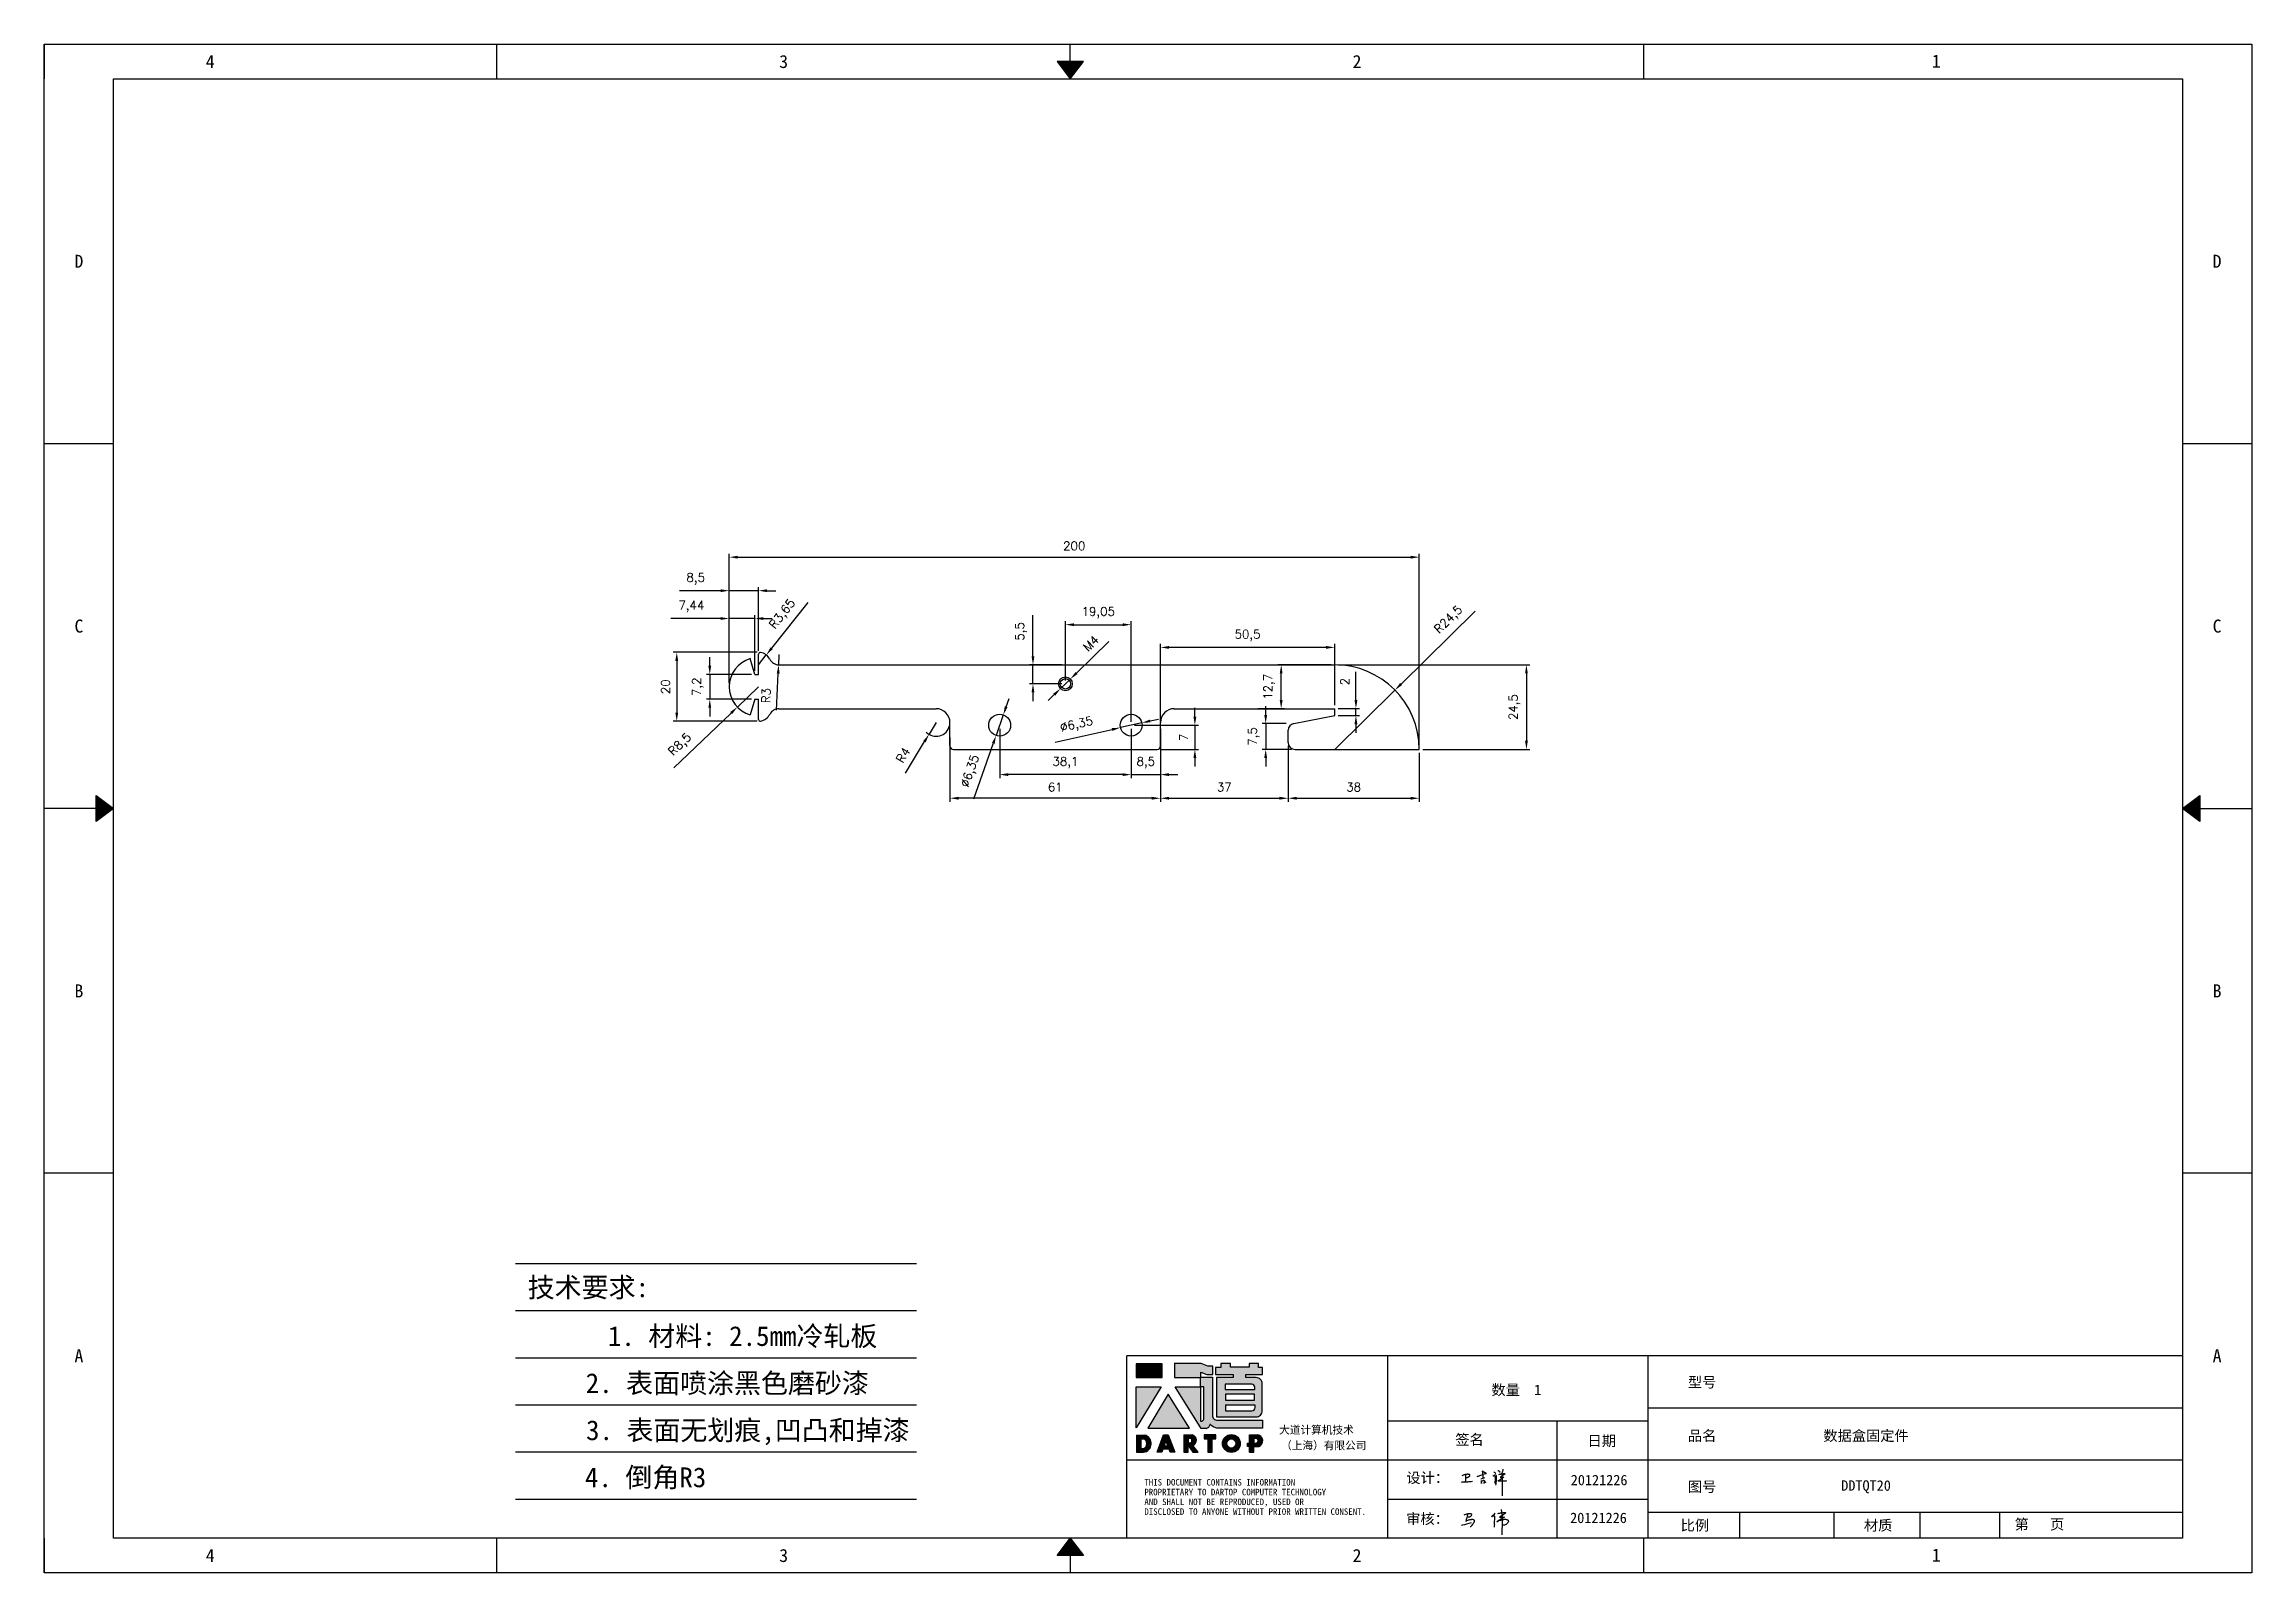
# Model space of a CAD drawing. Header units: millimetres. Extents: x 120943 to 145233, y 4425 to 40233.
# Drawn here: x 122435 to 123075, y 10499 to 10942 of the extents above; entities that cross this region are included whole.
import ezdxf
from ezdxf.enums import TextEntityAlignment as Align

# ---------------------------------------------------------------- set-up
doc = ezdxf.new("R2010")
doc.units = ezdxf.units.MM
doc.linetypes.add('DOT', pattern=[0.25, 0, -0.25])
doc.layers.add('4', color=7, linetype='Continuous')
doc.layers.add('print', color=30, linetype='Continuous')
doc.layers.add('dim', color=2, linetype='Continuous', lineweight=9)
doc.styles.add('Dartop', font='SIMFANG.TTF')
doc.styles.add('HZ', font='SimSun.ttf')
doc.styles.add('hzHT', font='SIMHEI.TTF')
doc.styles.get("Standard").update_dxf_attribs({"font": 'txt', "bigfont": 'gbcbig.shx'})
doc.dimstyles.new('0.5small', dxfattribs={"dimtxt": 2.5, "dimasz": 2.5, "dimexe": 1, "dimexo": 1, "dimgap": 2, "dimtad": 1, "dimtxsty": 'Standard', "dimcen": 2.5, "dimadec": 0, "dimazin": 0, "dimtfac": 1, "dimtmove": 0, "dimatfit": 3, "dimfxl": 1, "dimarcsym": 0})

msp = doc.modelspace()

# ---------------------------------------------------------------- texts
at = {"color": 0}
for s, height, style, p in [('4', 3.777, 'Dartop', (122482.771, 10936.886)), ('3', 3.777, 'Dartop', (122648.959, 10936.886)), ('2', 3.777, 'Dartop', (122815.148, 10936.886)), ('1', 3.777, 'Dartop', (122983.057, 10937.006)), ('D', 3.777, 'Dartop', (122444.709, 10878.972)), ('D', 3.777, 'Dartop', (123064.43, 10878.972)), ('C', 3.777, 'Dartop', (122444.709, 10773.216)), ('C', 3.777, 'Dartop', (123064.43, 10773.216)), ('B', 3.777, 'Dartop', (122444.709, 10667.46)), ('B', 3.777, 'Dartop', (123064.43, 10667.46)), ('A', 3.777, 'Dartop', (122444.709, 10561.704)), ('A', 3.777, 'Dartop', (123064.43, 10561.704)), ('数量  1', 3.0216, 'hzHT', (122861.324, 10551.799)), ('型号', 3.0216, 'hzHT', (122915.177, 10554.018)), ('签名', 3.0216, 'hzHT', (122847.751, 10537.399)), ('日期', 3.0216, 'hzHT', (122886.092, 10537.027)), ('品名', 3.0216, 'hzHT', (122915.177, 10538.506)), ('数据盒固定件', 3.0216, 'hzHT', (122962.685, 10538.506)), ('20121226', 3.0216, 'hzHT', (122885.316, 10525.667)), ('图号', 3.0216, 'hzHT', (122915.177, 10523.737)), ('DDTQT20', 3.0216, 'hzHT', (122962.685, 10524.077)), ('20121226', 3.0216, 'hzHT', (122885.136, 10514.704)), ('比例', 3.0216, 'hzHT', (122913.07, 10512.524)), ('材质', 3.0216, 'hzHT', (122966.195, 10512.524)), ('第   页', 3.0216, 'hzHT', (123012.937, 10512.837)), ('4', 3.777, 'Dartop', (122482.771, 10503.79)), ('3', 3.777, 'Dartop', (122648.959, 10503.79)), ('2', 3.777, 'Dartop', (122815.148, 10503.79)), ('1', 3.777, 'Dartop', (122983.057, 10503.909))]:
    msp.add_text(s, height=height, dxfattribs=dict(at, style=style)).set_placement(p, align=Align.MIDDLE_CENTER)
at = {"style": 'HZ'}
for s, p in [('技术要求:', (122592.366, 10581.523)), ('     1. 材料: 2.5mm冷轧板', (122627.333, 10567.402)), ('    2. 表面喷涂黑色磨砂漆', (122624.834, 10553.752)), ('3. 表面无划痕,凹凸和掉漆', (122638.598, 10540.102)), ('4. 倒角R3           ', (122630.412, 10526.452))]:
    msp.add_text(s, height=5.733, dxfattribs=at).set_placement(p, align=Align.MIDDLE_CENTER)
at = {"color": 0, "style": 'hzHT'}
for s, height, p in [('THIS DOCUMENT CONTAINS INFORMATION', 1.8885, (122753.519, 10524.066)), ('设计：', 3.0216, (122829.447, 10524.81)), ('AND SHALL NOT BE REPRODUCED, USED OR', 1.8885, (122753.519, 10518.4)), ('PROPRIETARY TO DARTOP COMPUTER TECHNOLOGY', 1.8885, (122753.519, 10521.233)), ('DISCLOSED TO ANYONE WITHOUT PRIOR WRITTEN CONSENT.', 1.8885, (122753.519, 10515.568)), ('审核：', 3.0216, (122829.402, 10512.911))]:
    msp.add_text(s, height=height, dxfattribs=at).set_placement(p)
at = {"layer": '4', "color": 0, "style": 'hzHT'}
for s, p in [('大道计算机技术', (122792.578, 10539.066)), ('（上海）有限公司', (122793.149, 10534.549))]:
    msp.add_text(s, height=2.2662, dxfattribs=at).set_placement(p)

# ---------------------------------------------------------------- blocks, each defined once
blk = doc.blocks.new('*U326')
at = {"color": 254, "linetype": 'Continuous', "extrusion": (0, 0, -1)}
for points in [[(-17, 0.333), (-16.812, 0.25), (-17, 0.5)], [(-17, 0.333), (-17.188, 0.25), (-16.812, 0.25)], [(-17, 0.333), (-17, 0.5), (-17.188, 0.25)]]:
    blk.add_solid(points, dxfattribs=at)
blk = doc.blocks.new('*U327')
at = {"color": 254, "linetype": 'Continuous'}
for points in [[(17, 21.667), (17.188, 21.75), (16.812, 21.75)], [(17, 21.667), (16.812, 21.75), (17, 21.5)], [(17, 21.667), (17, 21.5), (17.188, 21.75)]]:
    blk.add_solid(points, dxfattribs=at)
blk = doc.blocks.new('*U324')
at = {"color": 254, "linetype": 'Continuous', "extrusion": (0, 0, -1)}
for points in [[(-0.833, 11), (-0.75, 10.812), (-0.75, 11.188)], [(-0.833, 11), (-0.75, 11.188), (-1, 11)], [(-0.833, 11), (-1, 11), (-0.75, 10.812)]]:
    blk.add_solid(points, dxfattribs=at)
blk = doc.blocks.new('dadao')
for p, q in [((48, 19.2), (44.9, 10.4)), ((44.9, 10.4), (51.2, 10.4)), ((51.2, 10.4), (48, 19.2))]:
    blk.add_line(p, q)
for points in [[(41.8, 121.6), (41.8, 143.7), (-0.4, 143.7), (-0.4, 121.6), (41.8, 121.6)], [(104.8, 122), (104.8, 130.3), (114.1, 126.3), (124.2, 126.3), (124.2, 139.6), (115.9, 139.6), (105.1, 143.9), (61.5, 143.9)], [(61.7, 144), (61.7, 121.3), (103.9, 121.3)], [(113.4, 38.7), (105.1, 38.7), (63, 106.5), (103.9, 106.5), (103.9, 120.9), (103.9, 121.3)], [(109.7, 53.6), (109.7, 106.2), (104.3, 106.2), (104.3, 50.4), (106.6, 50.4)], [(144.6, 94.4), (144.6, 84.8), (192, 84.8), (192, 94.1), (144.9, 94.1)], [(120.2, 45), (119.5, 45), (119.5, 44.6)], [(0, 28), (0, 0), (11.8, 0)], [(0.1, 28), (14, 28)], [(7.1, 21.8), (7.1, 6.1), (12, 6.1)], [(7.1, 21.8), (11.4, 21.8)], [(76.8, 28.2), (76.8, 0), (84.1, 0), (84.1, 11.1), (91.6, -0.1), (100.3, -0.1), (91.7, 11.1)], [(76.8, 28.2), (90.6, 28.2)], [(84, 22.7), (84, 15.3), (87.2, 15.3)], [(84, 22.7), (87.3, 22.7)], [(183.7, 0), (183.7, 9.6), (180.6, 9.6), (180.6, 14.9), (183.8, 14.9), (183.8, 28.1), (196.1, 28.1), (196.5, 28.1)], [(183.7, 0), (190.9, 0), (190.9, 9.6), (198.8, 9.6)], [(194.9, 22.3), (190.8, 22.3), (190.8, 15), (194.4, 15)]]:
    blk.add_lwpolyline(points)
blk.add_lwpolyline([(137.1, 144.2), (137.1, 137.9), (128.3, 137.9), (128.3, 126.5), (157.3, 126.5), (157.3, 121.5), (130.3, 121.5), (130.3, 57.5), (194.4, 57.5, 0.414214), (204.4, 67.5), (204.4, 111.3, 0.414214), (194.4, 121.3), (177.5, 121.3), (177.5, 126.3), (204.7, 126.3), (204.7, 137.7), (198.2, 137.7), (198.2, 143.9), (183.3, 143.9), (183.3, 138), (153, 138), (153, 144.2), (137.1, 144.2)], format="xyb", close=True)
for points in [[(104.8, 122), (123.4, 122), (123.4, 60, 0.414214), (131.4, 52), (204.8, 52), (204.8, 39.1), (131.7, 39.1)], [(144.3, 110.8), (144.3, 101.8), (192.3, 101.8), (192.3, 105.5, 0.414214), (187.3, 110.5), (144.3, 110.5)], [(144.6, 77), (144.6, 67.5), (187.6, 67.5, 0.414214), (192.6, 72.5), (192.6, 76.4), (144.6, 76.4)]]:
    blk.add_lwpolyline(points, format="xyb")
for points in [[(-0.3, 106.2), (40.4, 106.2), (-0.3, 39.7), (-0.3, 106.2)], [(51.7, 94.1), (18.4, 39.3), (86.2, 39.3)], [(43.8, 28.2), (51.8, 28.2), (62.6, -0.1), (55, -0.1), (53.2, 5), (42.9, 5), (41.1, 0), (33.6, 0)], [(110, 28.1), (110, 21.9), (116, 21.9), (116, -0.1), (123.2, -0.1), (123.2, 22), (129.2, 22), (129.2, 28.1), (110, 28.1)]]:
    blk.add_lwpolyline(points, close=True)
for radius in [14.5, 7.44]:
    blk.add_circle((154.2, 14.2), radius)
for centre, radius, start, end in [((99.2, 60.7), 12.6, 305.6399, 325.969), ((111.6, 46.7), 8.19, 282.9811, 347.6627), ((136, 61.7), 22.9, 226.7358, 259.3209), ((8.5, 13.9), 8.49, 294.2143, 69.7177), ((9.6, 14.2), 14.4, 278.6604, 72.3203), ((86.4, 19), 3.8, 282.527, 76.7196), ((88.6, 19.4), 8.95, 290.6073, 77.2124), ((193.7, 18.7), 3.8, 280.9891, 72.5513), ((195.7, 18.6), 9.51, 288.8959, 85.2442)]:
    blk.add_arc(centre, radius, start, end)
blk = doc.blocks.new('h')
for p, q in [((20768.1, -2360.9), (20773, -2359.1)), ((20769.5, -2366.9), (20769.8, -2370.6)), ((20769.8, -2370.6), (20770.9, -2378)), ((20770.9, -2378), (20771.5, -2370.6)), ((20772.4, -2369.3), (20774.9, -2367.8)), ((20773, -2359.1), (20784.1, -2355.2)), ((20773.3, -2331.8), (20775.3, -2338.7)), ((20789.1, -2340.9), (20773.5, -2331.9)), ((20775.3, -2338.7), (20775.6, -2351.2)), ((20775.6, -2351.2), (20775.5, -2357.3)), ((20782.2, -2369.2), (20780, -2377.1)), ((20780, -2377.1), (20788.3, -2371.3)), ((20780.1, -2366.4), (20780.8, -2366.4)), ((20781.9, -2367.4), (20782.2, -2369.2)), ((20845.7, -2343.5), (20848.4, -2353)), ((20848.9, -2370.3), (20847.9, -2424)), ((20848.4, -2353), (20848.9, -2370.3))]:
    blk.add_line(p, q)
for points in [[(20696.6, -2372.4, 0.002073), (20710.6, -2371.9, 0.016137), (20719.6, -2371.3, 0.008314), (20736.9, -2369.3)], [(20699.1, -2348.2, -0.029745), (20704.6, -2345.4, -0.046842), (20708.4, -2344.2, -0.00919), (20714.3, -2343, -0.018517), (20717.2, -2342.5, -0.037841), (20720.3, -2342.4, -0.039541), (20723.2, -2342.8, -0.149785), (20726, -2344.3, -0.204935), (20726.9, -2346.6, -0.074872), (20726.5, -2348.3, -0.061615), (20725.6, -2350.3, -0.034204), (20723.8, -2352.6, -0.045776), (20722.3, -2354.1, -0.054985), (20720.4, -2355.3, -0.036348), (20717.3, -2356.5, -0.067752), (20715.7, -2356.8, -0.043553), (20713.2, -2356.7)], [(20755, -2351.9, -0.024077), (20759.9, -2350.1, -0.013147), (20768.7, -2346.5, -0.00522), (20775.4, -2344.1, -0.018517), (20777.3, -2343.4, -0.008274), (20786.3, -2341, -0.039541), (20788.3, -2340.8, -0.079216), (20789.4, -2341, -0.204935)], [(20813.5, -2350.1, 0.007348), (20815.9, -2348.7, 0.008421), (20818, -2347.3, 0.009459), (20819.7, -2346.2, -0.016325), (20820.7, -2345.5, -0.173771), (20821.8, -2345.3, -0.085159), (20823.9, -2346, -0.125883), (20826, -2347.9, -0.160659), (20826.6, -2350.1, -0.010447), (20826.5, -2352.3, -0.008247), (20826.2, -2355.1, -0.002698), (20825.3, -2374, 0.001562), (20823.9, -2383.7, 0.016137)], [(20816.8, -2335, -0.053561), (20819.6, -2336.1, -0.075272), (20821.3, -2337.3, -0.005295), (20822.5, -2338.5, -0.009337), (20823.1, -2339.1, -0.026146), (20823.7, -2339.8, -0.016644), (20824.5, -2340.9)], [(20832.1, -2329.2, -0.053561), (20834.9, -2330.3, -0.075272), (20836.7, -2331.5, -0.005295), (20837.8, -2332.6, -0.009337), (20838.5, -2333.3, -0.026146), (20839, -2334, -0.016644), (20839.8, -2335.1)], [(20836, -2343.7, -0.02797), (20842.1, -2342.6, -0.048868), (20845.6, -2342.2, -0.00919), (20851.1, -2341.4, -0.018517), (20853.9, -2341.1, -0.037841), (20856.7, -2341.2, -0.039541), (20859.4, -2341.6, -0.018282), (20840.6, -2354.7, -0.000937)], [(20847.6, -2340.2, 0.021784), (20849.6, -2335.9, 0.028296), (20850.8, -2332.4, 0.008136), (20851.9, -2328.2, 0.028913), (20852.2, -2327, 0.08193), (20852.1, -2325.9, 0.075058), (20851.7, -2324.7, 0.275043)]]:
    blk.add_lwpolyline(points, format="xyb")
for points in [[(20711.3, -2343.5), (20711.3, -2343.5), (20711.5, -2355.8), (20710.7, -2368), (20710.6, -2371.9)], [(20821.5, -2350.6), (20822.4, -2359.2), (20822.2, -2364.9), (20821.7, -2369), (20821.3, -2376.3), (20823.6, -2368.5), (20827.2, -2366.3), (20829.5, -2366.3)], [(20840.6, -2354.7), (20850, -2354.7), (20855, -2354.3), (20845.9, -2361.1), (20840.5, -2364), (20833, -2367.5), (20863.2, -2367.4), (20865.9, -2367.3)]]:
    blk.add_lwpolyline(points)
for centre, radius, start, end in [((20773.7, -2371.2), 2.3, 121.9907, 163.60158), ((20787.5, -2406), 40.3, 100.61827, 108.24823), ((20780.8, -2367.6), 1.15, 9.4675, 90)]:
    blk.add_arc(centre, radius, start, end)
blk = doc.blocks.new('*U325')
at = {"color": 254, "linetype": 'Continuous', "extrusion": (0, 0, -1)}
for points in [[(-33.167, 11), (-33, 11), (-33.25, 11.188)], [(-33.167, 11), (-33.25, 11.188), (-33.25, 10.812)], [(-33.167, 11), (-33.25, 10.812), (-33, 11)]]:
    blk.add_solid(points, dxfattribs=at)
blk = doc.blocks.new('*D393')
at = {"layer": 'Defpoints', "color": 0}
for p in [(122833.18, 10793.2), (122633.18, 10755.63), (122833.18, 10737.48)]:
    blk.add_point(p, dxfattribs=at)
at = {"layer": 'dim', "color": 0, "lineweight": -2}
for p, q in [((122633.18, 10756.63), (122633.18, 10794.2)), ((122635.68, 10793.2), (122830.68, 10793.2)), ((122833.18, 10738.48), (122833.18, 10794.2))]:
    blk.add_line(p, q, dxfattribs=at)
at = {"layer": 'dim', "color": 0}
for points in [[(122635.68, 10793.61), (122635.68, 10792.78), (122633.18, 10793.2)], [(122830.68, 10793.61), (122830.68, 10792.78), (122833.18, 10793.2)]]:
    blk.add_solid(points, dxfattribs=at)
at = {"layer": 'dim', "color": 0, "insert": (122733.18, 10796.45), "char_height": 2.5, "attachment_point": 5}
blk.add_mtext('200', dxfattribs=at)
blk = doc.blocks.new('*D394')
at = {"layer": 'Defpoints', "color": 0}
for p in [(122808.68, 10761.98), (122833.18, 10737.48), (122864.25, 10737.48)]:
    blk.add_point(p, dxfattribs=at)
at = {"layer": 'dim', "color": 0, "lineweight": -2}
for p, q in [((122809.68, 10761.98), (122865.25, 10761.98)), ((122864.25, 10759.48), (122864.25, 10739.98)), ((122834.18, 10737.48), (122865.25, 10737.48))]:
    blk.add_line(p, q, dxfattribs=at)
at = {"layer": 'dim', "color": 0}
for points in [[(122863.84, 10759.48), (122864.67, 10759.48), (122864.25, 10761.98)], [(122863.84, 10739.98), (122864.67, 10739.98), (122864.25, 10737.48)]]:
    blk.add_solid(points, dxfattribs=at)
at = {"layer": 'dim', "color": 0, "insert": (122860.8, 10749.73), "char_height": 2.5, "attachment_point": 5, "rotation": 90}
blk.add_mtext('24,5', dxfattribs=at)
blk = doc.blocks.new('*D338')
at = {"layer": 'Defpoints', "color": 0}
for p in [(122826.14, 10754.66), (122808.68, 10737.48)]:
    blk.add_point(p, dxfattribs=at)
at = {"layer": 'dim', "color": 0, "lineweight": -2}
for p, q in [((122849.38, 10777.52), (122827.93, 10756.41)), ((122808.68, 10737.48), (122826.14, 10754.66))]:
    blk.add_line(p, q, dxfattribs=at)
at = {"layer": 'dim', "color": 0}
blk.add_solid([(122827.63, 10756.71), (122828.22, 10756.12), (122826.14, 10754.66)], dxfattribs=at)
at = {"layer": 'dim', "color": 0, "insert": (122841.81, 10774.93), "char_height": 2.5, "attachment_point": 5, "rotation": 44.54075}
blk.add_mtext('R24,5', dxfattribs=at)
blk = doc.blocks.new('*D339')
at = {"layer": 'Defpoints', "color": 0}
for p in [(122635.55, 10749.74), (122641.68, 10755.63)]:
    blk.add_point(p, dxfattribs=at)
at = {"layer": 'dim', "color": 0, "lineweight": -2}
for p, q in [((122641.68, 10755.63), (122635.55, 10749.74)), ((122617.16, 10732.11), (122633.74, 10748.01))]:
    blk.add_line(p, q, dxfattribs=at)
at = {"layer": 'dim', "color": 0}
blk.add_solid([(122633.45, 10748.31), (122634.03, 10747.71), (122635.55, 10749.74)], dxfattribs=at)
at = {"layer": 'dim', "color": 0, "insert": (122619.07, 10738.73), "char_height": 2.5, "attachment_point": 5, "rotation": 43.80085}
blk.add_mtext('R8,5', dxfattribs=at)
blk = doc.blocks.new('*D395')
at = {"layer": 'Defpoints', "color": 0}
for p in [(122633.18, 10783.47), (122641.68, 10765.09), (122633.18, 10755.63)]:
    blk.add_point(p, dxfattribs=at)
at = {"layer": 'dim', "color": 0, "lineweight": -2}
for p, q in [((122630.68, 10783.47), (122618.77, 10783.47)), ((122633.18, 10756.63), (122633.18, 10784.47)), ((122641.68, 10783.47), (122633.18, 10783.47)), ((122641.68, 10766.09), (122641.68, 10784.47)), ((122644.18, 10783.47), (122646.68, 10783.47))]:
    blk.add_line(p, q, dxfattribs=at)
at = {"layer": 'dim', "color": 0}
for points in [[(122630.68, 10783.89), (122630.68, 10783.06), (122633.18, 10783.47)], [(122644.18, 10783.89), (122644.18, 10783.06), (122641.68, 10783.47)]]:
    blk.add_solid(points, dxfattribs=at)
at = {"layer": 'dim', "color": 0, "insert": (122623.47, 10786.93), "char_height": 2.5, "attachment_point": 5}
blk.add_mtext('8,5', dxfattribs=at)
blk = doc.blocks.new('*D396')
at = {"layer": 'Defpoints', "color": 0}
for p in [(122633.18, 10775.41), (122633.18, 10770.55), (122640.62, 10759.23)]:
    blk.add_point(p, dxfattribs=at)
at = {"layer": 'dim', "color": 0, "lineweight": -2}
for p, q in [((122630.68, 10775.41), (122616.27, 10775.41)), ((122633.18, 10771.55), (122633.18, 10776.41)), ((122640.62, 10775.41), (122633.18, 10775.41)), ((122640.62, 10760.23), (122640.62, 10776.41)), ((122643.12, 10775.41), (122645.62, 10775.41))]:
    blk.add_line(p, q, dxfattribs=at)
at = {"layer": 'dim', "color": 0}
for points in [[(122630.68, 10775.83), (122630.68, 10774.99), (122633.18, 10775.41)], [(122643.12, 10775.83), (122643.12, 10774.99), (122640.62, 10775.41)]]:
    blk.add_solid(points, dxfattribs=at)
at = {"layer": 'dim', "color": 0, "insert": (122622.22, 10778.87), "char_height": 2.5, "attachment_point": 5}
blk.add_mtext('7,44', dxfattribs=at)
blk = doc.blocks.new('*D397')
at = {"layer": 'Defpoints', "color": 0}
for p in [(122640.62, 10759.23), (122627.56, 10752.03), (122640.62, 10752.03)]:
    blk.add_point(p, dxfattribs=at)
at = {"layer": 'dim', "color": 0, "lineweight": -2}
for p, q in [((122627.56, 10761.73), (122627.56, 10764.23)), ((122639.62, 10759.23), (122626.56, 10759.23)), ((122627.56, 10759.23), (122627.56, 10752.03)), ((122639.62, 10752.03), (122626.56, 10752.03)), ((122627.56, 10749.53), (122627.56, 10747.03))]:
    blk.add_line(p, q, dxfattribs=at)
at = {"layer": 'dim', "color": 0}
for points in [[(122627.14, 10761.73), (122627.97, 10761.73), (122627.56, 10759.23)], [(122627.14, 10749.53), (122627.97, 10749.53), (122627.56, 10752.03)]]:
    blk.add_solid(points, dxfattribs=at)
at = {"layer": 'dim', "color": 0, "insert": (122624.1, 10755.63), "char_height": 2.5, "attachment_point": 5, "rotation": 90}
blk.add_mtext('7,2', dxfattribs=at)
blk = doc.blocks.new('*D340')
at = {"layer": 'Defpoints', "color": 0}
for p in [(122642.26, 10765.63), (122617.99, 10745.63), (122642.26, 10745.63)]:
    blk.add_point(p, dxfattribs=at)
at = {"layer": 'dim', "color": 0, "lineweight": -2}
for p, q in [((122641.26, 10765.63), (122616.99, 10765.63)), ((122617.99, 10763.13), (122617.99, 10748.13)), ((122641.26, 10745.63), (122616.99, 10745.63))]:
    blk.add_line(p, q, dxfattribs=at)
at = {"layer": 'dim', "color": 0}
for points in [[(122617.57, 10763.13), (122618.4, 10763.13), (122617.99, 10765.63)], [(122617.57, 10748.13), (122618.4, 10748.13), (122617.99, 10745.63)]]:
    blk.add_solid(points, dxfattribs=at)
at = {"layer": 'dim', "color": 0, "insert": (122614.74, 10755.63), "char_height": 2.5, "attachment_point": 5, "rotation": 90}
blk.add_mtext('20', dxfattribs=at)
blk = doc.blocks.new('*D341')
at = {"layer": 'Defpoints', "color": 0}
for p in [(122647.62, 10764.98), (122647.49, 10761.98)]:
    blk.add_point(p, dxfattribs=at)
at = {"layer": 'dim', "color": 0, "lineweight": -2}
for p, q in [((122647.62, 10764.98), (122647.49, 10761.98)), ((122646.94, 10748.82), (122647.39, 10759.48))]:
    blk.add_line(p, q, dxfattribs=at)
at = {"layer": 'dim', "color": 0}
blk.add_solid([(122646.97, 10759.5), (122647.8, 10759.46), (122647.49, 10761.98)], dxfattribs=at)
at = {"layer": 'dim', "color": 0, "insert": (122643.86, 10753.04), "char_height": 2.5, "attachment_point": 5, "rotation": 87.58848}
blk.add_mtext('R3', dxfattribs=at)
blk = doc.blocks.new('*D342')
at = {"layer": 'Defpoints', "color": 0}
for p in [(122643.94, 10764.84), (122641.68, 10761.98)]:
    blk.add_point(p, dxfattribs=at)
at = {"layer": 'dim', "color": 0, "lineweight": -2}
for p, q in [((122655.95, 10780.1), (122645.49, 10766.81)), ((122641.68, 10761.98), (122643.94, 10764.84))]:
    blk.add_line(p, q, dxfattribs=at)
at = {"layer": 'dim', "color": 0}
blk.add_solid([(122645.16, 10767.07), (122645.81, 10766.55), (122643.94, 10764.84)], dxfattribs=at)
at = {"layer": 'dim', "color": 0, "insert": (122648.77, 10776.58), "char_height": 2.5, "attachment_point": 5, "rotation": 51.79902}
blk.add_mtext('R3,65', dxfattribs=at)
blk = doc.blocks.new('*D398')
at = {"layer": 'Defpoints', "color": 0}
for p in [(122795.18, 10739.48), (122833.18, 10737.48), (122833.18, 10723.31)]:
    blk.add_point(p, dxfattribs=at)
at = {"layer": 'dim', "color": 0, "lineweight": -2}
for p, q in [((122795.18, 10738.48), (122795.18, 10722.31)), ((122833.18, 10736.48), (122833.18, 10722.31)), ((122797.68, 10723.31), (122830.68, 10723.31))]:
    blk.add_line(p, q, dxfattribs=at)
at = {"layer": 'dim', "color": 0}
for points in [[(122797.68, 10723.73), (122797.68, 10722.9), (122795.18, 10723.31)], [(122830.68, 10723.73), (122830.68, 10722.9), (122833.18, 10723.31)]]:
    blk.add_solid(points, dxfattribs=at)
at = {"layer": 'dim', "color": 0, "insert": (122814.18, 10726.56), "char_height": 2.5, "attachment_point": 5}
blk.add_mtext('38', dxfattribs=at)
blk = doc.blocks.new('*D399')
at = {"layer": 'Defpoints', "color": 0}
for p in [(122758.18, 10738.48), (122795.18, 10739.48), (122795.18, 10723.31)]:
    blk.add_point(p, dxfattribs=at)
at = {"layer": 'dim', "color": 0, "lineweight": -2}
for p, q in [((122758.18, 10737.48), (122758.18, 10722.31)), ((122795.18, 10738.48), (122795.18, 10722.31)), ((122760.68, 10723.31), (122792.68, 10723.31))]:
    blk.add_line(p, q, dxfattribs=at)
at = {"layer": 'dim', "color": 0}
for points in [[(122760.68, 10723.73), (122760.68, 10722.9), (122758.18, 10723.31)], [(122792.68, 10723.73), (122792.68, 10722.9), (122795.18, 10723.31)]]:
    blk.add_solid(points, dxfattribs=at)
at = {"layer": 'dim', "color": 0, "insert": (122776.68, 10726.56), "char_height": 2.5, "attachment_point": 5}
blk.add_mtext('37', dxfattribs=at)
blk = doc.blocks.new('*D400')
at = {"layer": 'Defpoints', "color": 0}
for p in [(122697.18, 10741.88), (122758.18, 10738.48), (122697.18, 10723.31)]:
    blk.add_point(p, dxfattribs=at)
at = {"layer": 'dim', "color": 0, "lineweight": -2}
for p, q in [((122697.18, 10740.88), (122697.18, 10722.31)), ((122758.18, 10737.48), (122758.18, 10722.31)), ((122755.68, 10723.31), (122699.68, 10723.31))]:
    blk.add_line(p, q, dxfattribs=at)
at = {"layer": 'dim', "color": 0}
for points in [[(122699.68, 10723.73), (122699.68, 10722.9), (122697.18, 10723.31)], [(122755.68, 10723.73), (122755.68, 10722.9), (122758.18, 10723.31)]]:
    blk.add_solid(points, dxfattribs=at)
at = {"layer": 'dim', "color": 0, "insert": (122727.68, 10726.56), "char_height": 2.5, "attachment_point": 5}
blk.add_mtext('61', dxfattribs=at)
blk = doc.blocks.new('*D343')
at = {"layer": 'Defpoints', "color": 0}
for p in [(122693.18, 10745.28), (122691.1, 10741.86)]:
    blk.add_point(p, dxfattribs=at)
at = {"layer": 'dim', "color": 0, "lineweight": -2}
for p, q in [((122693.18, 10745.28), (122691.1, 10741.86)), ((122684.24, 10730.62), (122689.8, 10739.73))]:
    blk.add_line(p, q, dxfattribs=at)
blk.add_arc((122693.18, 10745.28), 4, 224.28807, 345.67606, dxfattribs=at)
at = {"layer": 'dim', "color": 0}
blk.add_solid([(122689.44, 10739.94), (122690.15, 10739.51), (122691.1, 10741.86)], dxfattribs=at)
at = {"layer": 'dim', "color": 0, "insert": (122683.59, 10735.8), "char_height": 2.5, "attachment_point": 5, "rotation": 58.61202}
blk.add_mtext('R4', dxfattribs=at)
blk = doc.blocks.new('*D401')
at = {"layer": 'Defpoints', "color": 0}
for p in [(122732.07, 10757.87), (122729.2, 10755.08)]:
    blk.add_point(p, dxfattribs=at)
at = {"layer": 'dim', "color": 0, "lineweight": -2}
for p, q in [((122743.25, 10768.72), (122733.86, 10759.61)), ((122729.2, 10755.08), (122732.07, 10757.87)), ((122727.4, 10753.34), (122725.61, 10751.6))]:
    blk.add_line(p, q, dxfattribs=at)
at = {"layer": 'dim', "color": 0}
for points in [[(122733.57, 10759.91), (122734.15, 10759.31), (122732.07, 10757.87)], [(122727.11, 10753.64), (122727.69, 10753.04), (122729.2, 10755.08)]]:
    blk.add_solid(points, dxfattribs=at)
at = {"layer": 'dim', "color": 0, "insert": (122738.05, 10768.2), "char_height": 2.5, "attachment_point": 5, "rotation": 44.13743}
blk.add_mtext('M4', dxfattribs=at)
blk = doc.blocks.new('*D402')
at = {"layer": 'Defpoints', "color": 0}
for p in [(122712.63, 10747.47), (122710.53, 10741.48)]:
    blk.add_point(p, dxfattribs=at)
at = {"layer": 'dim', "color": 0, "lineweight": -2}
for p, q in [((122713.46, 10749.83), (122714.29, 10752.19)), ((122712.63, 10747.47), (122710.53, 10741.48)), ((122704.11, 10723.16), (122709.71, 10739.12))]:
    blk.add_line(p, q, dxfattribs=at)
at = {"layer": 'dim', "color": 0}
for points in [[(122713.07, 10749.97), (122713.85, 10749.69), (122712.63, 10747.47)], [(122709.31, 10739.26), (122710.1, 10738.98), (122710.53, 10741.48)]]:
    blk.add_solid(points, dxfattribs=at)
at = {"layer": 'dim', "color": 0, "insert": (122703.23, 10731.1), "char_height": 2.5, "attachment_point": 5, "rotation": 70.69206}
blk.add_mtext('∅6,35', dxfattribs=at)
blk = doc.blocks.new('*D403')
at = {"layer": 'Defpoints', "color": 0}
for p in [(122746.58, 10743.78), (122752.78, 10745.17)]:
    blk.add_point(p, dxfattribs=at)
at = {"layer": 'dim', "color": 0, "lineweight": -2}
for p, q in [((122752.78, 10745.17), (122746.58, 10743.78)), ((122755.22, 10745.72), (122757.66, 10746.27)), ((122727.64, 10739.52), (122744.15, 10743.23))]:
    blk.add_line(p, q, dxfattribs=at)
at = {"layer": 'dim', "color": 0}
for points in [[(122744.05, 10743.64), (122744.24, 10742.83), (122746.58, 10743.78)], [(122755.13, 10746.13), (122755.31, 10745.31), (122752.78, 10745.17)]]:
    blk.add_solid(points, dxfattribs=at)
at = {"layer": 'dim', "color": 0, "insert": (122733.92, 10744.48), "char_height": 2.5, "attachment_point": 5, "rotation": 12.67111}
blk.add_mtext('∅6,35', dxfattribs=at)
blk = doc.blocks.new('*D404')
at = {"layer": 'Defpoints', "color": 0}
for p in [(122749.68, 10744.48), (122757.18, 10737.48), (122768.16, 10737.48)]:
    blk.add_point(p, dxfattribs=at)
at = {"layer": 'dim', "color": 0, "lineweight": -2}
for p, q in [((122750.68, 10744.48), (122769.16, 10744.48)), ((122768.16, 10746.98), (122768.16, 10749.48)), ((122768.16, 10744.48), (122768.16, 10737.48)), ((122758.18, 10737.48), (122769.16, 10737.48)), ((122768.16, 10734.98), (122768.16, 10732.48))]:
    blk.add_line(p, q, dxfattribs=at)
at = {"layer": 'dim', "color": 0}
for points in [[(122767.74, 10746.98), (122768.58, 10746.98), (122768.16, 10744.48)], [(122767.74, 10734.98), (122768.58, 10734.98), (122768.16, 10737.48)]]:
    blk.add_solid(points, dxfattribs=at)
at = {"layer": 'dim', "color": 0, "insert": (122764.91, 10740.98), "char_height": 2.5, "attachment_point": 5, "rotation": 90}
blk.add_mtext('7', dxfattribs=at)
blk = doc.blocks.new('*D344')
at = {"layer": 'Defpoints', "color": 0}
for p in [(122749.68, 10744.48), (122758.18, 10744.48), (122758.18, 10730.16)]:
    blk.add_point(p, dxfattribs=at)
at = {"layer": 'dim', "color": 0, "lineweight": -2}
for p, q in [((122749.68, 10743.48), (122749.68, 10729.16)), ((122758.18, 10743.48), (122758.18, 10729.16)), ((122747.18, 10730.16), (122744.68, 10730.16)), ((122749.68, 10730.16), (122758.18, 10730.16)), ((122760.68, 10730.16), (122763.18, 10730.16))]:
    blk.add_line(p, q, dxfattribs=at)
at = {"layer": 'dim', "color": 0}
for points in [[(122747.18, 10730.58), (122747.18, 10729.74), (122749.68, 10730.16)], [(122760.68, 10730.58), (122760.68, 10729.74), (122758.18, 10730.16)]]:
    blk.add_solid(points, dxfattribs=at)
at = {"layer": 'dim', "color": 0, "insert": (122753.93, 10733.62), "char_height": 2.5, "attachment_point": 5}
blk.add_mtext('8,5', dxfattribs=at)
blk = doc.blocks.new('*D405')
at = {"layer": 'Defpoints', "color": 0}
for p in [(122711.58, 10744.48), (122749.68, 10744.48), (122711.58, 10730.16)]:
    blk.add_point(p, dxfattribs=at)
at = {"layer": 'dim', "color": 0, "lineweight": -2}
for p, q in [((122711.58, 10743.48), (122711.58, 10729.16)), ((122749.68, 10743.48), (122749.68, 10729.16)), ((122747.18, 10730.16), (122714.08, 10730.16))]:
    blk.add_line(p, q, dxfattribs=at)
at = {"layer": 'dim', "color": 0}
for points in [[(122714.08, 10730.58), (122714.08, 10729.74), (122711.58, 10730.16)], [(122747.18, 10730.58), (122747.18, 10729.74), (122749.68, 10730.16)]]:
    blk.add_solid(points, dxfattribs=at)
at = {"layer": 'dim', "color": 0, "insert": (122730.63, 10733.62), "char_height": 2.5, "attachment_point": 5}
blk.add_mtext('38,1', dxfattribs=at)
blk = doc.blocks.new('*D406')
at = {"layer": 'Defpoints', "color": 0}
for p in [(122749.68, 10773.63), (122730.63, 10756.48), (122749.68, 10744.48)]:
    blk.add_point(p, dxfattribs=at)
at = {"layer": 'dim', "color": 0, "lineweight": -2}
for p, q in [((122730.63, 10757.48), (122730.63, 10774.63)), ((122733.13, 10773.63), (122747.18, 10773.63)), ((122749.68, 10745.48), (122749.68, 10774.63))]:
    blk.add_line(p, q, dxfattribs=at)
at = {"layer": 'dim', "color": 0}
for points in [[(122733.13, 10774.04), (122733.13, 10773.21), (122730.63, 10773.63)], [(122747.18, 10774.04), (122747.18, 10773.21), (122749.68, 10773.63)]]:
    blk.add_solid(points, dxfattribs=at)
at = {"layer": 'dim', "color": 0, "insert": (122740.16, 10777.09), "char_height": 2.5, "attachment_point": 5}
blk.add_mtext('19,05', dxfattribs=at)
blk = doc.blocks.new('*D407')
at = {"layer": 'Defpoints', "color": 0}
for p in [(122721.23, 10761.98), (122730.63, 10761.98), (122730.63, 10756.48)]:
    blk.add_point(p, dxfattribs=at)
at = {"layer": 'dim', "color": 0, "lineweight": -2}
for p, q in [((122721.23, 10764.48), (122721.23, 10776.39)), ((122729.63, 10761.98), (122720.23, 10761.98)), ((122729.63, 10756.48), (122720.23, 10756.48)), ((122721.23, 10756.48), (122721.23, 10761.98)), ((122721.23, 10753.98), (122721.23, 10751.48))]:
    blk.add_line(p, q, dxfattribs=at)
at = {"layer": 'dim', "color": 0}
for points in [[(122720.81, 10764.48), (122721.64, 10764.48), (122721.23, 10761.98)], [(122720.81, 10753.98), (122721.64, 10753.98), (122721.23, 10756.48)]]:
    blk.add_solid(points, dxfattribs=at)
at = {"layer": 'dim', "color": 0, "insert": (122717.77, 10771.68), "char_height": 2.5, "attachment_point": 5, "rotation": 90}
blk.add_mtext('5,5', dxfattribs=at)
blk = doc.blocks.new('*D408')
at = {"layer": 'Defpoints', "color": 0}
for p in [(122793.17, 10761.98), (122808.68, 10761.98), (122785.43, 10749.28)]:
    blk.add_point(p, dxfattribs=at)
at = {"layer": 'dim', "color": 0, "lineweight": -2}
for p, q in [((122807.68, 10761.98), (122792.17, 10761.98)), ((122793.17, 10751.78), (122793.17, 10759.48)), ((122786.43, 10749.28), (122794.17, 10749.28))]:
    blk.add_line(p, q, dxfattribs=at)
at = {"layer": 'dim', "color": 0}
for points in [[(122792.75, 10759.48), (122793.58, 10759.48), (122793.17, 10761.98)], [(122792.75, 10751.78), (122793.58, 10751.78), (122793.17, 10749.28)]]:
    blk.add_solid(points, dxfattribs=at)
at = {"layer": 'dim', "color": 0, "insert": (122789.71, 10755.63), "char_height": 2.5, "attachment_point": 5, "rotation": 90}
blk.add_mtext('12,7', dxfattribs=at)
blk = doc.blocks.new('*D409')
at = {"layer": 'Defpoints', "color": 0}
for p in [(122758.18, 10767.04), (122758.18, 10744.48), (122808.68, 10749.28)]:
    blk.add_point(p, dxfattribs=at)
at = {"layer": 'dim', "color": 0, "lineweight": -2}
for p, q in [((122758.18, 10745.48), (122758.18, 10768.04)), ((122806.18, 10767.04), (122760.68, 10767.04)), ((122808.68, 10750.28), (122808.68, 10768.04))]:
    blk.add_line(p, q, dxfattribs=at)
at = {"layer": 'dim', "color": 0}
for points in [[(122760.68, 10767.45), (122760.68, 10766.62), (122758.18, 10767.04)], [(122806.18, 10767.45), (122806.18, 10766.62), (122808.68, 10767.04)]]:
    blk.add_solid(points, dxfattribs=at)
at = {"layer": 'dim', "color": 0, "insert": (122783.43, 10770.5), "char_height": 2.5, "attachment_point": 5}
blk.add_mtext('50,5', dxfattribs=at)
blk = doc.blocks.new('*D410')
at = {"layer": 'Defpoints', "color": 0}
for p in [(122808.68, 10749.28), (122808.68, 10747.28), (122814.83, 10749.28)]:
    blk.add_point(p, dxfattribs=at)
at = {"layer": 'dim', "color": 0, "lineweight": -2}
for p, q in [((122814.83, 10751.78), (122814.83, 10759.94)), ((122809.68, 10749.28), (122815.83, 10749.28)), ((122809.68, 10747.28), (122815.83, 10747.28)), ((122814.83, 10747.28), (122814.83, 10749.28)), ((122814.83, 10744.78), (122814.83, 10742.28))]:
    blk.add_line(p, q, dxfattribs=at)
at = {"layer": 'dim', "color": 0}
for points in [[(122814.42, 10751.78), (122815.25, 10751.78), (122814.83, 10749.28)], [(122814.42, 10744.78), (122815.25, 10744.78), (122814.83, 10747.28)]]:
    blk.add_solid(points, dxfattribs=at)
at = {"layer": 'dim', "color": 0, "insert": (122811.58, 10757.11), "char_height": 2.5, "attachment_point": 5, "rotation": 90}
blk.add_mtext('2', dxfattribs=at)
blk = doc.blocks.new('*D411')
at = {"layer": 'Defpoints', "color": 0}
for p in [(122795.64, 10744.98), (122788.68, 10737.48), (122797.18, 10737.48)]:
    blk.add_point(p, dxfattribs=at)
at = {"layer": 'dim', "color": 0, "lineweight": -2}
for p, q in [((122788.68, 10747.48), (122788.68, 10749.98)), ((122794.64, 10744.98), (122787.68, 10744.98)), ((122788.68, 10744.98), (122788.68, 10737.48)), ((122796.18, 10737.48), (122787.68, 10737.48)), ((122788.68, 10734.98), (122788.68, 10732.48))]:
    blk.add_line(p, q, dxfattribs=at)
at = {"layer": 'dim', "color": 0}
for points in [[(122788.26, 10747.48), (122789.09, 10747.48), (122788.68, 10744.98)], [(122788.26, 10734.98), (122789.09, 10734.98), (122788.68, 10737.48)]]:
    blk.add_solid(points, dxfattribs=at)
at = {"layer": 'dim', "color": 0, "insert": (122785.22, 10741.23), "char_height": 2.5, "attachment_point": 5, "rotation": 90}
blk.add_mtext('7,5', dxfattribs=at)

# ---------------------------------------------------------------- dimensions: what is measured, and where the dimension line sits
at = {"layer": 'dim'}
for base, p1, p2, picture, middle in [((122833.182, 10793.196), (122633.182, 10755.627), (122833.182, 10737.477), '*D393', (122733.182, 10796.446)), ((122633.182, 10783.472), (122641.682, 10765.087), (122633.182, 10755.627), '*D395', (122623.474, 10786.93)), ((122633.182, 10775.411), (122640.623, 10759.227), (122633.182, 10770.549), '*D396', (122622.224, 10778.87)), ((122749.682, 10773.627), (122730.632, 10756.477), (122749.682, 10744.477), '*D406', (122740.157, 10777.086)), ((122758.182, 10767.038), (122808.682, 10749.277), (122758.182, 10744.477), '*D409', (122783.432, 10770.496)), ((122711.582, 10730.159), (122749.682, 10744.477), (122711.582, 10744.477), '*D405', (122730.632, 10733.617)), ((122697.182, 10723.312), (122758.182, 10738.477), (122697.182, 10741.877), '*D400', (122727.682, 10726.562)), ((122795.182, 10723.312), (122758.182, 10738.477), (122795.182, 10739.477), '*D399', (122776.682, 10726.562)), ((122833.182, 10723.312), (122795.182, 10739.477), (122833.182, 10737.477), '*D398', (122814.182, 10726.562))]:
    dim = msp.add_linear_dim(base=base, p1=p1, p2=p2, dimstyle='0.5small', override={"dimpost": '\\X'}, dxfattribs=at)
    dim.commit()
    dim.dimension.update_dxf_attribs({"geometry": picture, "text_midpoint": middle})
for center, mpoint, picture, middle in [((122641.682, 10761.977), (122643.94, 10764.845), '*D342', (122648.772, 10776.578)), ((122647.617, 10764.977), (122647.491, 10761.979), '*D341', (122643.862, 10753.041)), ((122693.182, 10745.277), (122691.099, 10741.862), '*D343', (122683.594, 10735.801))]:
    dim = msp.add_radius_dim(center=center, mpoint=mpoint, dimstyle='0.5small', override={"dimpost": '\\X'}, dxfattribs=at)
    dim.commit()
    dim.dimension.update_dxf_attribs({"geometry": picture, "text_midpoint": middle})
for base, p1, p2, picture, middle in [((122721.225, 10761.977), (122730.632, 10756.477), (122730.632, 10761.977), '*D407', (122717.767, 10771.685)), ((122617.987, 10745.628), (122642.262, 10765.625), (122642.262, 10745.628), '*D340', (122614.737, 10755.627)), ((122864.254, 10737.477), (122808.682, 10761.977), (122833.182, 10737.477), '*D394', (122860.796, 10749.727)), ((122814.835, 10749.277), (122808.682, 10747.277), (122808.682, 10749.277), '*D410', (122811.585, 10757.11)), ((122768.159, 10737.477), (122749.682, 10744.477), (122757.182, 10737.477), '*D404', (122764.909, 10740.977))]:
    dim = msp.add_linear_dim(base=base, p1=p1, p2=p2, angle=90, dimstyle='0.5small', override={"dimpost": '\\X'}, dxfattribs=at)
    dim.commit()
    dim.dimension.update_dxf_attribs({"geometry": picture, "text_midpoint": middle})
for center, mpoint, picture, middle in [((122808.682, 10737.477), (122826.145, 10754.661), '*D338', (122844.237, 10772.466)), ((122641.682, 10755.627), (122635.548, 10749.743), '*D339', (122621.463, 10736.236))]:
    dim = msp.add_radius_dim(center=center, mpoint=mpoint, dimstyle='0.5small', override={"dimpost": '\\X'}, dxfattribs=at)
    dim.commit()
    dim.dimension.update_dxf_attribs({"geometry": picture, "text_midpoint": middle, "dimtype": 164})
dim = msp.add_diameter_dim_2p(p1=(122729.197, 10755.084), p2=(122732.068, 10757.869), text='M4', dimstyle='0.5small', override={"dimpost": '\\X'}, dxfattribs=at)
dim.commit()
dim.dimension.update_dxf_attribs({"geometry": '*D401', "text_midpoint": (122740.315, 10765.872), "dimtype": 163})
for base, p1, p2, picture, middle in [((122627.556, 10752.027), (122640.623, 10759.227), (122640.623, 10752.027), '*D397', (122627.556, 10755.627)), ((122793.167, 10761.977), (122785.432, 10749.277), (122808.682, 10761.977), '*D408', (122793.167, 10755.627)), ((122788.677, 10737.477), (122795.639, 10744.981), (122797.182, 10737.477), '*D411', (122788.677, 10741.229))]:
    dim = msp.add_linear_dim(base=base, p1=p1, p2=p2, angle=90, dimstyle='0.5small', override={"dimpost": '\\X'}, dxfattribs=at)
    dim.commit()
    dim.dimension.update_dxf_attribs({"geometry": picture, "text_midpoint": middle, "dimtype": 160})
for p1, p2, picture, middle in [((122712.632, 10747.473), (122710.533, 10741.48), '*D402', (122703.232, 10731.102)), ((122752.78, 10745.173), (122746.585, 10743.78), '*D403', (122733.915, 10744.476))]:
    dim = msp.add_diameter_dim_2p(p1=p1, p2=p2, dimstyle='0.5small', override={"dimpost": '\\X'}, dxfattribs=at)
    dim.commit()
    dim.dimension.update_dxf_attribs({"geometry": picture, "text_midpoint": middle})
dim = msp.add_linear_dim(base=(122758.182, 10730.159), p1=(122749.682, 10744.477), p2=(122758.182, 10744.477), dimstyle='0.5small', override={"dimpost": '\\X'}, dxfattribs=at)
dim.commit()
dim.dimension.update_dxf_attribs({"geometry": '*D344', "text_midpoint": (122753.932, 10730.159), "dimtype": 160})

# ---------------------------------------------------------------- hatches: boundary and pattern name
for points in [[(122758.661, 10559.365), (122751.127, 10559.365), (122751.127, 10555.428), (122758.661, 10555.428)], [(122758.418, 10552.674), (122751.147, 10552.674), (122751.147, 10540.803)], [(122760.434, 10550.52), (122754.49, 10540.724), (122766.593, 10540.724)], [(122774.278, 10538.719), (122770.838, 10538.719), (122770.838, 10537.628), (122771.912, 10537.628), (122771.912, 10533.696), (122773.196, 10533.696), (122773.196, 10537.631), (122774.278, 10537.631)]]:
    msp.add_hatch(color=0).paths.add_polyline_path(points)
h = msp.add_hatch(color=0)
h.paths.add_polyline_path([(122769.919, 10556.972), (122771.582, 10556.254), (122773.38, 10556.254), (122773.38, 10558.633), (122771.897, 10558.633), (122769.964, 10559.396), (122762.221, 10559.396), (122762.221, 10555.373), (122769.755, 10555.373), (122769.755, 10555.291), (122769.755, 10552.72), (122762.449, 10552.72), (122769.964, 10540.626), (122771.452, 10540.626, 0.2793748), (122772.538, 10541.682), (122772.538, 10541.738), (122772.669, 10541.738, 0.1431454), (122774.718, 10540.695), (122787.777, 10540.695), (122787.777, 10542.989), (122774.663, 10542.989, -0.4142136), (122773.234, 10544.417), (122773.234, 10555.5), (122769.919, 10555.5)])
h.paths.add_polyline_path([(122769.831, 10552.668), (122770.788, 10552.668), (122770.788, 10543.281, -0.0889357), (122770.234, 10542.711), (122769.828, 10542.711)], flags=16)
h = msp.add_hatch(color=0)
h.paths.add_polyline_path([(122787.754, 10558.3), (122786.592, 10558.3), (122786.592, 10559.405), (122783.937, 10559.405), (122783.937, 10558.355), (122778.515, 10558.355), (122778.515, 10559.461), (122775.675, 10559.461), (122775.675, 10558.335), (122774.106, 10558.335), (122774.106, 10556.297), (122779.284, 10556.297), (122779.284, 10555.396), (122774.459, 10555.396), (122774.459, 10543.986), (122785.913, 10543.986, 0.4142136), (122787.699, 10545.772), (122787.699, 10553.586, 0.4142136), (122785.913, 10555.371), (122782.885, 10555.371), (122782.885, 10556.255), (122787.754, 10556.255)])
h.paths.add_polyline_path([(122784.648, 10553.437, -0.4142136), (122785.541, 10552.544), (122785.541, 10551.889), (122776.966, 10551.889), (122776.966, 10553.437)], flags=16)
h.paths.add_polyline_path([(122785.486, 10550.508), (122785.486, 10548.85), (122777.021, 10548.85), (122777.021, 10550.508)], flags=16)
h.paths.add_polyline_path([(122785.596, 10547.358), (122785.596, 10546.648, -0.4142136), (122784.704, 10545.755), (122777.021, 10545.755), (122777.021, 10547.358)], flags=16)
h = msp.add_hatch(color=0)
h.paths.add_polyline_path([(122753.695, 10538.702), (122751.201, 10538.702), (122751.201, 10533.711), (122753.302, 10533.711, 0.7930159)])
h.paths.add_polyline_path([(122753.339, 10534.804), (122752.466, 10534.804), (122752.466, 10537.609), (122753.242, 10537.609, -0.6713609)], flags=16)
h = msp.add_hatch(color=0)
h.paths.add_polyline_path([(122760.453, 10538.743), (122759.029, 10538.743), (122757.198, 10533.705), (122758.547, 10533.705), (122758.864, 10534.598), (122760.691, 10534.598), (122761.015, 10533.695), (122762.374, 10533.695)])
h.paths.add_polyline_path([(122760.342, 10535.56), (122759.21, 10535.56), (122759.766, 10537.143)], flags=16)
h = msp.add_hatch(color=0)
h.paths.add_polyline_path([(122767.372, 10538.739), (122764.919, 10538.739), (122764.919, 10533.703), (122766.215, 10533.703), (122766.215, 10535.699), (122767.548, 10533.685), (122769.114, 10533.685), (122767.581, 10535.687, 0.7440549)])
h.paths.add_polyline_path([(122766.203, 10536.445), (122766.203, 10537.767), (122766.783, 10537.767, -0.796809), (122766.774, 10536.445)], flags=16)
h = msp.add_hatch(color=0)
h.paths.add_polyline_path([(122776.148, 10536.239, 1), (122781.319, 10536.239, 1)])
h.paths.add_polyline_path([(122780.062, 10536.239, -1), (122777.405, 10536.239, -1)], flags=16)
h = msp.add_hatch(color=0)
h.paths.add_polyline_path([(122786.28, 10538.727), (122786.205, 10538.727), (122784.018, 10538.727), (122784.018, 10536.377), (122783.438, 10536.377), (122783.438, 10535.423), (122784.009, 10535.423), (122784.009, 10533.712), (122785.286, 10533.712), (122785.286, 10535.429), (122786.689, 10535.429, 0.8123038)])
h.paths.add_polyline_path([(122785.267, 10536.383), (122785.267, 10537.698), (122785.993, 10537.698, -0.7782134), (122785.919, 10536.383)], flags=16)

# ---------------------------------------------------------------- linework, layer by layer
at = {"color": 0, "linetype": 'DOT'}
for p, q in [((122434.637, 10941.922), (123064.43, 10941.922)), ((122434.637, 10508.826), (122434.637, 10931.85)), ((123064.43, 10498.754), (122434.637, 10498.754))]:
    msp.add_line(p, q, dxfattribs=at)
at = {"color": 0}
for p, q in [((122434.637, 10941.922), (122434.637, 10931.85)), ((122565.865, 10931.85), (122565.865, 10941.922)), ((122732.053, 10936.886), (122732.053, 10941.922)), ((122898.242, 10931.85), (122898.242, 10941.922)), ((122454.781, 10508.826), (122454.781, 10931.85)), ((122454.781, 10931.85), (123054.358, 10931.85)), ((123054.358, 10931.85), (123054.358, 10508.826)), ((122454.781, 10826.094), (122434.637, 10826.094)), ((123074.502, 10826.094), (123054.358, 10826.094)), ((122449.745, 10720.338), (122434.637, 10720.338)), ((123059.394, 10720.338), (123074.502, 10720.338)), ((122454.781, 10614.582), (122434.637, 10614.582)), ((123074.502, 10614.582), (123054.358, 10614.582)), ((123054.358, 10561.704), (122748.42, 10561.704)), ((122748.42, 10508.826), (122748.42, 10561.704)), ((122823.961, 10561.704), (122823.961, 10508.826)), ((122899.501, 10508.826), (122899.501, 10561.704)), ((122899.501, 10546.596), (123054.358, 10546.596)), ((122823.961, 10542.819), (122899.501, 10542.819)), ((122873.062, 10542.819), (122873.062, 10508.826)), ((122748.42, 10531.488), (122823.961, 10531.488)), ((122823.961, 10531.488), (123054.358, 10531.488)), ((122823.961, 10520.157), (122899.501, 10520.157)), ((122899.501, 10516.38), (123054.358, 10516.38)), ((122926.078, 10508.826), (122926.078, 10516.38)), ((122953.467, 10508.826), (122953.467, 10516.38)), ((122978.366, 10508.826), (122978.366, 10516.38)), ((123001.48, 10508.826), (123001.48, 10516.38)), ((122434.637, 10508.826), (122434.637, 10498.754)), ((123054.358, 10508.826), (122454.781, 10508.826)), ((122565.865, 10498.754), (122565.865, 10508.826)), ((122898.242, 10498.754), (122898.242, 10508.826)), ((122732.053, 10503.79), (122732.053, 10498.754))]:
    msp.add_line(p, q, dxfattribs=at)
for p, q in [((122640.623, 10759.227), (122639.282, 10763.781)), ((122641.682, 10759.227), (122641.682, 10765.087)), ((122640.623, 10759.227), (122641.682, 10759.227)), ((122647.617, 10761.977), (122808.682, 10761.977)), ((122640.623, 10752.027), (122639.282, 10747.472)), ((122640.623, 10752.027), (122641.682, 10752.027)), ((122641.682, 10746.167), (122641.682, 10752.027)), ((122647.617, 10749.277), (122693.182, 10749.277)), ((122697.182, 10738.477), (122697.182, 10745.277)), ((122758.182, 10738.477), (122758.182, 10745.277)), ((122762.182, 10749.277), (122808.682, 10749.277)), ((122796.801, 10744.971), (122808.682, 10747.277)), ((122808.682, 10747.277), (122808.682, 10749.277)), ((122698.182, 10737.477), (122757.182, 10737.477)), ((122795.182, 10739.477), (122795.182, 10743.008)), ((122797.182, 10737.477), (122833.182, 10737.477)), ((122856.402, 10513.992), (122855.659, 10513.59)), ((122856.936, 10514.277), (122856.402, 10513.992)), ((122856.432, 10514.878), (122857.376, 10514.878)), ((122857.879, 10514.924), (122856.936, 10514.277)), ((122856.97, 10517.118), (122857.187, 10515.308)), ((122857.222, 10513.971), (122857.142, 10509.811)), ((122857.187, 10515.308), (122857.222, 10513.971)), ((122857.376, 10514.878), (122857.879, 10514.924))]:
    msp.add_line(p, q)
for points in [[(122732.053, 10931.85), (122735.83, 10936.886), (122728.276, 10936.886), (122732.053, 10931.85)], [(122454.781, 10720.338), (122449.745, 10716.561), (122449.745, 10724.115), (122454.781, 10720.338)], [(123054.358, 10720.338), (123059.394, 10724.115), (123059.394, 10716.561), (123054.358, 10720.338)], [(122732.053, 10508.826), (122735.83, 10503.79), (122728.276, 10503.79), (122732.053, 10508.826)]]:
    msp.add_lwpolyline(points, close=True, dxfattribs=at)
for points in [[(122846.226, 10515.531, -0.029745), (122846.658, 10515.748, -0.0468422), (122846.95, 10515.842, -0.0091902), (122847.407, 10515.934, -0.0185172), (122847.635, 10515.967, -0.0378406), (122847.871, 10515.974, -0.0395413), (122848.096, 10515.947, -0.1497852), (122848.315, 10515.827, -0.2049352), (122848.382, 10515.653, -0.0748717), (122848.356, 10515.517, -0.0616146), (122848.282, 10515.365, -0.0342039), (122848.147, 10515.187, -0.0457759), (122848.026, 10515.071, -0.054985), (122847.88, 10514.979, -0.0363479), (122847.637, 10514.883, -0.0677521), (122847.516, 10514.862, -0.0435534), (122847.325, 10514.872)], [(122855.659, 10513.59, -0.029745), (122856.333, 10513.928, -0.0468422), (122856.789, 10514.075, -0.0091902), (122857.501, 10514.218, -0.0185172), (122857.858, 10514.27, -0.0378406), (122858.226, 10514.282, -0.0395413), (122858.576, 10514.238, -0.1497852), (122858.918, 10514.052, -0.2049352), (122859.022, 10513.781, -0.0748717), (122858.982, 10513.568, -0.0616146), (122858.866, 10513.331, -0.0342039), (122858.656, 10513.053, -0.0457759), (122858.467, 10512.873, -0.054985), (122858.239, 10512.73, -0.0363479), (122857.861, 10512.579, -0.0677521), (122857.671, 10512.546, -0.0435534), (122857.374, 10512.562)], [(122855.969, 10515.992, -0.0279703), (122856.579, 10516.104, -0.0488679), (122856.933, 10516.142, -0.0091902), (122857.489, 10516.224, -0.0185172), (122857.767, 10516.25, -0.0378406), (122858.052, 10516.244, -0.0395413), (122858.321, 10516.196, -0.0182819), (122856.432, 10514.878, -0.0009369)]]:
    msp.add_lwpolyline(points, format="xyb")
msp.add_lwpolyline([(122847.178, 10515.89), (122847.178, 10515.89), (122847.034, 10515.005), (122846.796, 10514.173), (122846.641, 10513.662)])
for centre, radius in [((122730.632, 10756.477), 2), ((122730.632, 10756.477), 1.5), ((122711.582, 10744.477), 3.175), ((122749.682, 10744.477), 3.175)]:
    msp.add_circle(centre, radius)
for centre, radius, start, end in [((122641.682, 10755.627), 8.5, 106.400686, 253.599314), ((122642.182, 10765.087), 0.5, 80.866802, 180), ((122641.682, 10761.977), 3.65, 26.816067, 80.866802), ((122647.617, 10764.977), 3, 206.816067, 270), ((122808.682, 10737.477), 24.5, 0, 90), ((122642.182, 10746.167), 0.5, 180, 279.133198), ((122641.682, 10749.277), 3.65, 279.133198, 333.183933), ((122647.617, 10746.277), 3, 90, 153.183933), ((122693.182, 10745.277), 4, 0, 90), ((122762.182, 10745.277), 4, 90, 180), ((122797.182, 10743.008), 2, 100.982282, 180), ((122698.182, 10738.477), 1, 180, 270), ((122757.182, 10738.477), 1, 270, 0), ((122797.182, 10739.477), 2, 180, 270), ((122810.021, 10656.602), 148.319, 283.91895, 284.971512), ((122849.08, 10509.44), 4.876, 113.202449, 120.017497), ((122847.936, 10512.11), 1.971, 102.47486, 113.202449), ((122850.792, 10499.198), 15.195, 100.36867, 102.47486), ((122848.731, 10510.462), 3.745, 96.125337, 100.36867), ((122848.532, 10512.321), 1.875, 87.457037, 96.125337), ((122848.539, 10512.478), 1.717, 78.399567, 87.457037), ((122846.442, 10514.5), 2.821, 324.094808, 331.378357), ((122848.781, 10513.66), 0.511, 44.324655, 78.399567), ((122848.631, 10513.393), 0.377, 319.573073, 337.48549), ((122847.593, 10514.223), 1.694, 324.910666, 333.348429), ((122848.417, 10513.915), 0.825, 326.76781, 340.871018), ((122848.944, 10513.819), 0.284, 357.998393, 44.324655), ((122848.667, 10513.828), 0.561, 340.871018, 357.998393), ((122850.437, 10521.523), 7.458, 299.265464, 300.9495), ((122867.333, 10459.01), 57.583, 102.46592, 103.2053), ((122828.092, 10542.845), 38.128, 313.366132, 315.296084), ((122854.908, 10514.992), 0.244, 52.375745, 91.291159), ((122640.46, 10521.909), 214.732, 357.565664, 358.057278), ((122854.825, 10515.031), 0.279, 357.196828, 33.705179), ((122848.536, 10515.442), 6.583, 352.912546, 354.802684), ((122851.005, 10515.218), 4.103, 354.802684, 357.196828), ((122845.121, 10514.126), 1.596, 281.076982, 291.212632), ((122847.618, 10513.378), 1.257, 283.816254, 294.030509), ((122847.886, 10512.756), 0.58, 294.836428, 309.901134), ((122840.154, 10519.89), 11.096, 316.919563, 320.58866), ((122975.333, 10494.612), 121.7, 171.410173, 171.768083)]:
    msp.add_arc(centre, radius, start, end)
at = {"layer": 'Defpoints'}
for p, q in [((122571.253, 10588.412), (122687.512, 10588.412)), ((122571.253, 10574.762), (122687.512, 10574.762)), ((122571.253, 10574.762), (122687.512, 10574.762)), ((122571.253, 10561.112), (122687.512, 10561.112)), ((122571.253, 10547.462), (122687.512, 10547.462)), ((122571.253, 10533.812), (122687.512, 10533.812)), ((122571.253, 10520.162), (122687.512, 10520.162))]:
    msp.add_line(p, q, dxfattribs=at)
at = {"layer": 'print'}
msp.add_lwpolyline([(122434.637, 10941.922), (123074.502, 10941.922), (123074.502, 10498.754), (122434.637, 10498.754)], close=True, dxfattribs=at)

# ---------------------------------------------------------------- block references
at = {"color": 0, "linetype": 'Continuous', "xscale": 20.14402654906917, "yscale": 20.14402654906917, "zscale": 20.14402654906917}
for name, p in [('*U327', (122389.605, 10498.754)), ('*U324', (122434.637, 10498.754)), ('*U325', (122389.605, 10498.754)), ('*U326', (122389.605, 10498.754))]:
    msp.add_blockref(name, p, dxfattribs=at)
at = {"color": 0}
for name, p, xscale, yscale, zscale in [('dadao', (122751.201, 10533.711), 0.1785493262159434, 0.1785493262159434, 0.1785493262159434), ('h', (121242.006, 10708.887), 0.07747410198498983, 0.07747410198498983, 0.07747410198498983)]:
    msp.add_blockref(name, p, dxfattribs=dict(at, xscale=xscale, yscale=yscale, zscale=zscale))

msp.set_redraw_order([(e.dxf.handle, doc.entitydb.next_handle()) for e in msp.query("TEXT MTEXT ATTDEF DIMENSION ARC_DIMENSION")])  # texts and dimensions are drawn at this point

doc.saveas('drawing.dxf')
